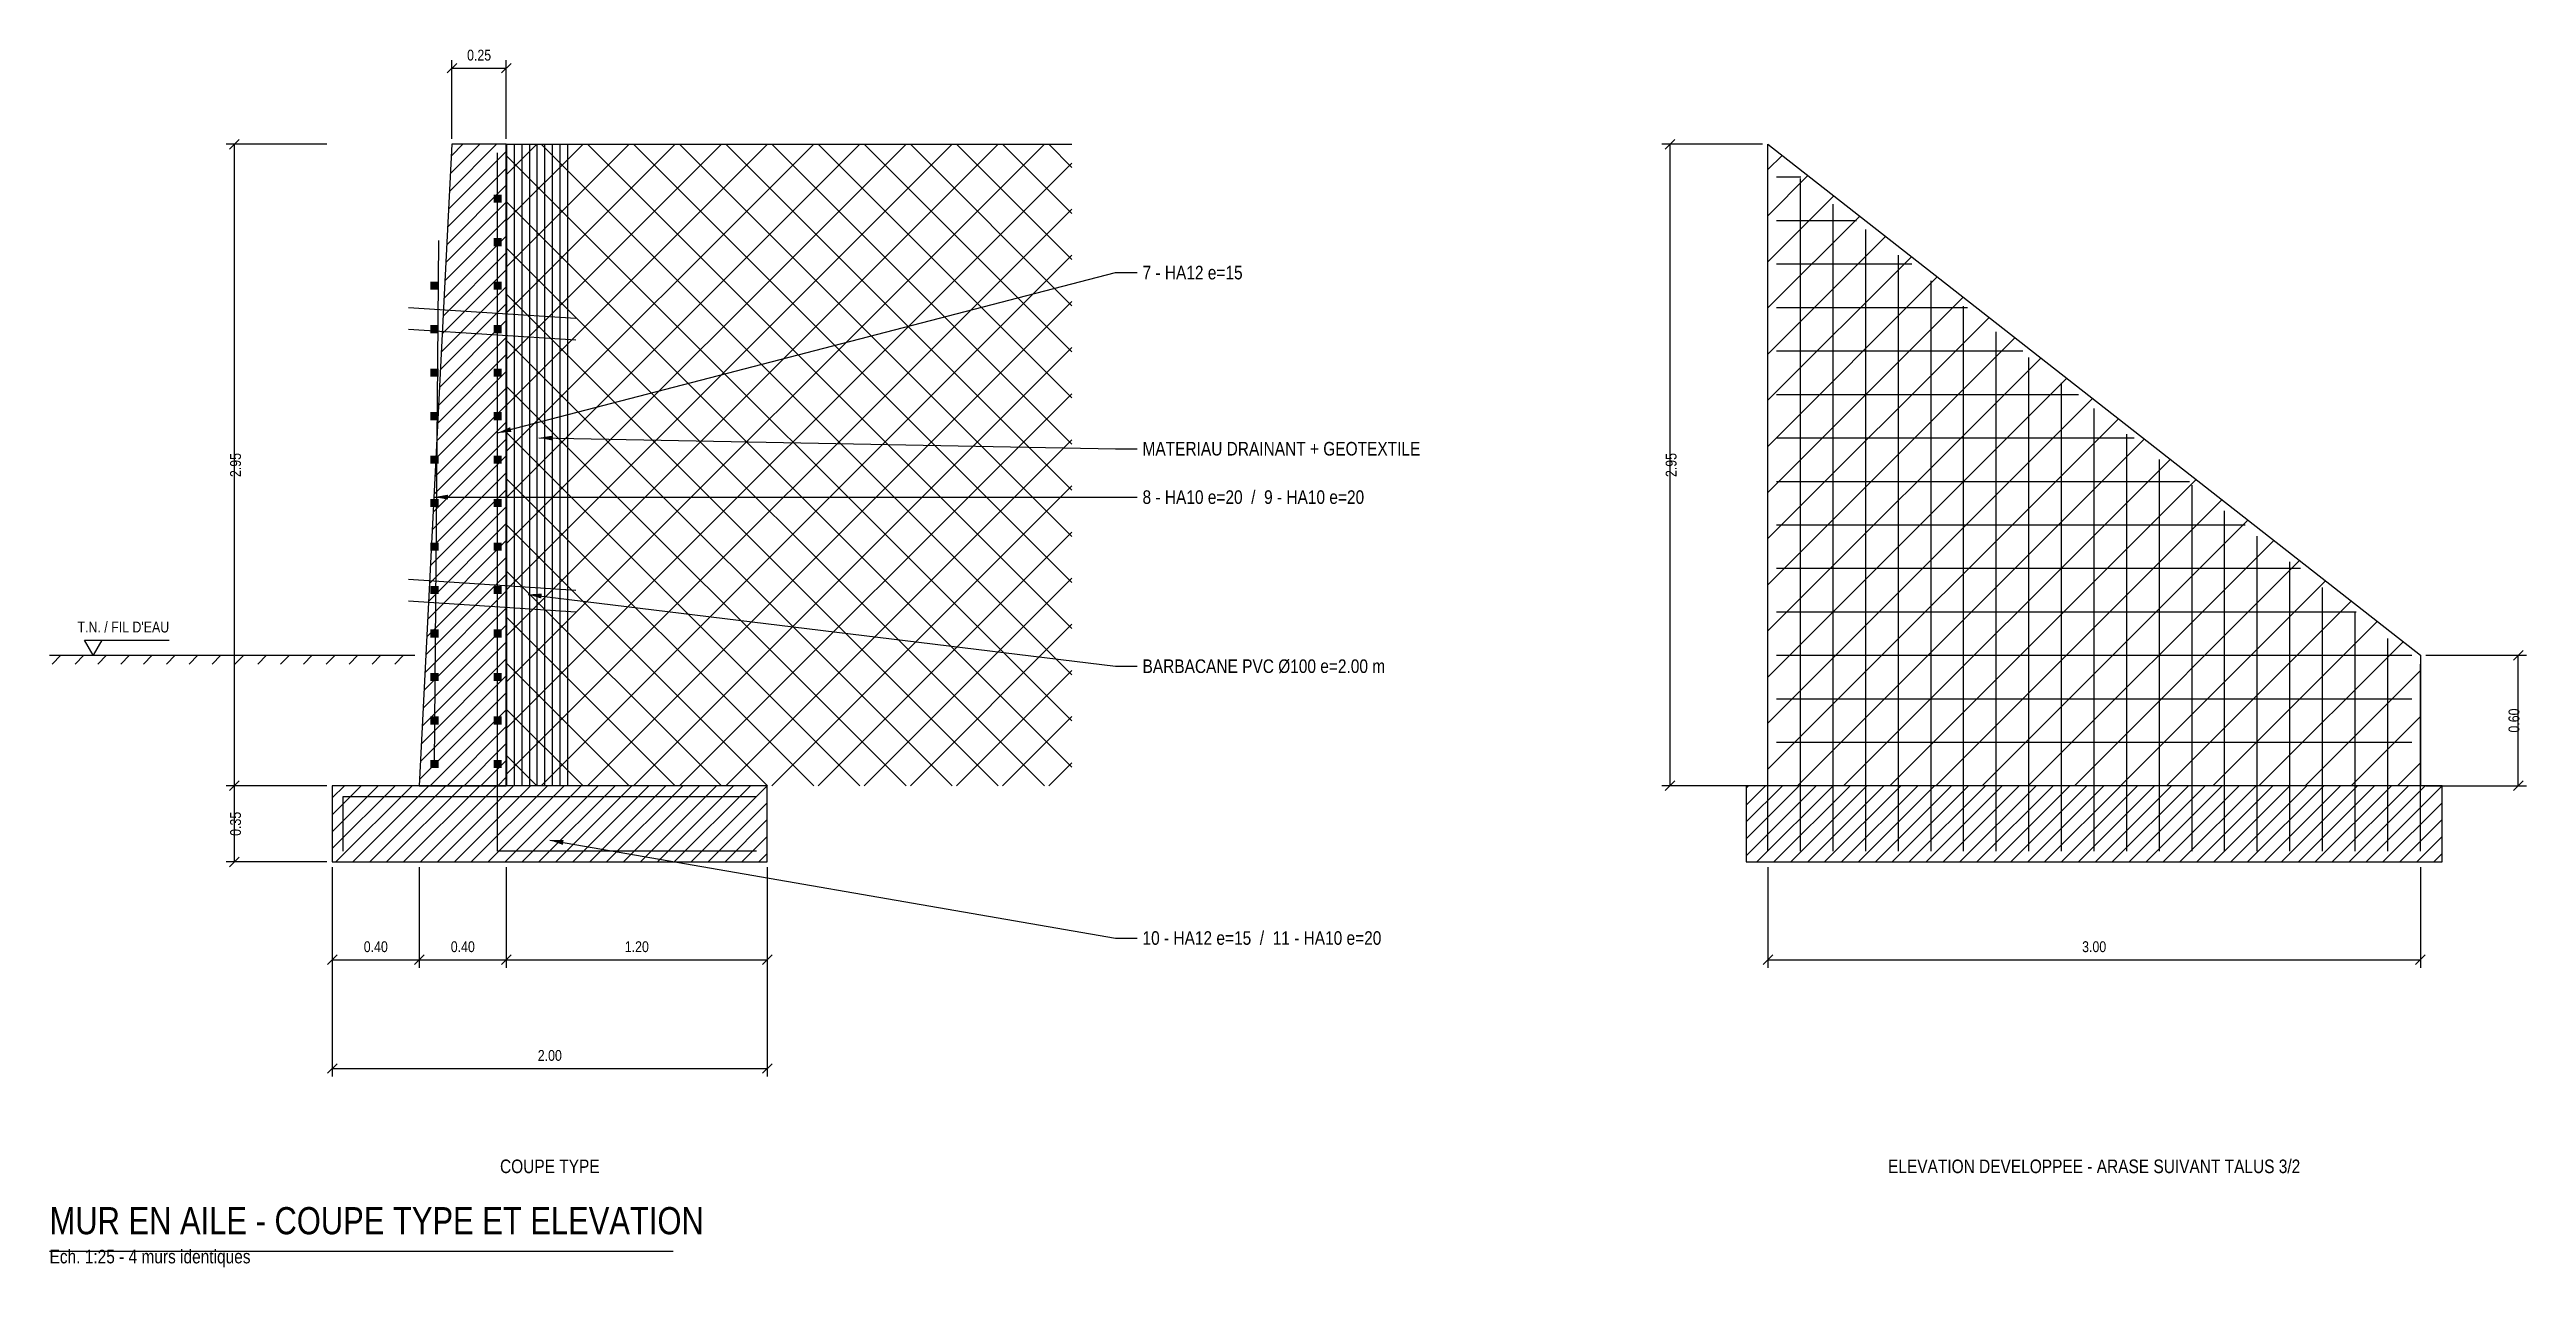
# Model space of a CAD drawing. Extents: x 0 to 110, y 0 to 23.
# Drawn here: x 76.41 to 87.79, y 0 to 5.6 of the extents above; entities that cross this region are included whole.
import ezdxf
from ezdxf.enums import TextEntityAlignment as Align

# ---------------------------------------------------------------- set-up
doc = ezdxf.new("R2010")
doc.units = 0
for name, color, linetype in [('02_BETON', 7, 'CONTINUOUS'), ('04_HACHURES', 9, 'CONTINUOUS'), ('05_TERRAIN', 3, 'CONTINUOUS'), ('06_REMBLAI', 42, 'CONTINUOUS'), ('07_CHAUSSEE', 8, 'CONTINUOUS'), ('08_ACIER_LONG', 1, 'CONTINUOUS'), ('09_ACIER_COUPE', 2, 'CONTINUOUS'), ('10_COTATION', 4, 'CONTINUOUS'), ('11_TEXTE', 7, 'CONTINUOUS'), ('14_ENROCHEMENT', 8, 'CONTINUOUS')]:
    doc.layers.add(name, color=color, linetype=linetype)
doc.styles.get("Standard").update_dxf_attribs({"font": 'txt', "width": 0.85})

msp = doc.modelspace()

# ---------------------------------------------------------------- texts
at = {"layer": '10_COTATION', "width": 0.85}
for s, p in [('0.25', (78.3805, 5.535)), ('0.40', (77.9055, 1.435)), ('0.40', (78.3055, 1.435)), ('1.20', (79.1055, 1.435)), ('3.00', (85.8055, 1.435)), ('2.00', (78.7055, 0.935))]:
    msp.add_text(s, height=0.05, dxfattribs=at).set_placement(p, align=Align.BOTTOM_CENTER)
for s, p in [('2.95', (77.2355, 3.69)), ('2.95', (83.8355, 3.69)), ('0.35', (77.2355, 2.04))]:
    msp.add_text(s, height=0.05, rotation=90, dxfattribs=at).set_placement(p, align=Align.TOP_CENTER)
msp.add_text("T.N. / FIL D'EAU", height=0.05, dxfattribs=at).set_placement((76.9555, 2.905), align=Align.BOTTOM_RIGHT)
msp.add_text('0.60', height=0.05, rotation=90, dxfattribs=at).set_placement((87.7755, 2.515), align=Align.BOTTOM_CENTER)
at = {"layer": '11_TEXTE', "width": 0.85}
for s, p in [('7 - HA12 e=15', (81.4305, 4.575)), ('MATERIAU DRAINANT + GEOTEXTILE', (81.4305, 3.765)), ('8 - HA10 e=20  /  9 - HA10 e=20', (81.4305, 3.5425)), ('BARBACANE PVC %%c100 e=2.00 m', (81.4305, 2.765)), ('10 - HA12 e=15  /  11 - HA10 e=20', (81.4305, 1.515))]:
    msp.add_text(s, height=0.0625, dxfattribs=at).set_placement(p, align=Align.MIDDLE_LEFT)
for s, p in [('COUPE TYPE', (78.7055, 0.415)), ('ELEVATION DEVELOPPEE - ARASE SUIVANT TALUS 3/2', (85.8055, 0.415))]:
    msp.add_text(s, height=0.0625, dxfattribs=at).set_placement(p, align=Align.BOTTOM_CENTER)
for s, height, p in [('MUR EN AILE - COUPE TYPE ET ELEVATION', 0.125, (76.4055, 0.115)), ('Ech. 1:25 - 4 murs identiques', 0.0625, (76.4055, 0))]:
    msp.add_text(s, height=height, dxfattribs=at).set_placement(p, align=Align.BOTTOM_LEFT)

# ---------------------------------------------------------------- linework, layer by layer
at = {"layer": '02_BETON'}
for points in [[(78.1055, 2.215), (78.5055, 2.215), (78.5055, 5.165), (78.2555, 5.165)], [(84.3055, 2.215), (84.3055, 5.165), (87.3055, 2.815), (87.3055, 2.215)], [(77.7055, 1.865), (79.7055, 1.865), (79.7055, 2.215), (77.7055, 2.215)], [(84.2055, 1.865), (87.4055, 1.865), (87.4055, 2.215), (84.2055, 2.215)]]:
    msp.add_lwpolyline(points, close=True, dxfattribs=at)
at = {"layer": '04_HACHURES'}
for p, q in [((78.240329, 4.866645), (78.5055, 5.131815)), ((78.244496, 4.948593), (78.460903, 5.165)), ((78.248663, 5.030542), (78.383121, 5.165)), ((78.25283, 5.112491), (78.305339, 5.165)), ((78.236163, 4.784696), (78.5055, 5.054034)), ((84.3055, 5.048631), (84.370754, 5.113885)), ((84.3055, 4.836499), (84.489706, 5.020705)), ((78.227829, 4.620799), (78.5055, 4.89847)), ((78.231996, 4.702748), (78.5055, 4.976252)), ((84.3055, 4.624367), (84.608659, 4.927526)), ((78.223662, 4.53885), (78.5055, 4.820688)), ((84.3055, 4.412235), (84.727611, 4.834346)), ((78.219495, 4.456902), (78.5055, 4.742907)), ((84.3055, 4.200103), (84.846564, 4.741167)), ((78.211161, 4.293004), (78.5055, 4.587343)), ((78.215328, 4.374953), (78.5055, 4.665125)), ((84.3055, 3.987971), (84.965516, 4.647987)), ((78.206994, 4.211056), (78.5055, 4.509562)), ((84.3055, 3.775839), (85.084469, 4.554808)), ((84.3055, 3.563707), (85.203421, 4.461628)), ((78.198661, 4.047159), (78.5055, 4.353998)), ((78.202827, 4.129107), (78.5055, 4.43178)), ((84.3055, 3.351575), (85.322374, 4.368449)), ((78.194494, 3.96521), (78.5055, 4.276216)), ((84.3055, 3.139443), (85.441327, 4.275269)), ((78.18616, 3.801313), (78.5055, 4.120653)), ((78.190327, 3.883261), (78.5055, 4.198435)), ((84.3055, 2.927311), (85.560279, 4.18209)), ((78.181993, 3.719364), (78.5055, 4.042871)), ((84.3055, 2.715179), (85.679232, 4.08891)), ((84.3055, 2.503047), (85.798184, 3.995731)), ((78.173659, 3.555467), (78.5055, 3.887308)), ((78.177826, 3.637415), (78.5055, 3.965089)), ((84.3055, 2.290914), (85.917137, 3.902551)), ((78.169492, 3.473518), (78.5055, 3.809526)), ((84.441718, 2.215), (86.036089, 3.809372)), ((78.161159, 3.309621), (78.5055, 3.653962)), ((78.165326, 3.39157), (78.5055, 3.731744)), ((84.65385, 2.215), (86.155042, 3.716192)), ((78.156992, 3.227672), (78.5055, 3.576181)), ((84.865982, 2.215), (86.273994, 3.623013)), ((78.148658, 3.063775), (78.5055, 3.420617)), ((78.152825, 3.145724), (78.5055, 3.498399)), ((85.078114, 2.215), (86.392947, 3.529833)), ((85.290246, 2.215), (86.511899, 3.436654)), ((78.144491, 2.981826), (78.5055, 3.342835)), ((85.502378, 2.215), (86.630852, 3.343474)), ((78.140324, 2.899878), (78.5055, 3.265054)), ((85.71451, 2.215), (86.749805, 3.250295)), ((78.131991, 2.735981), (78.5055, 3.10949)), ((78.136157, 2.817929), (78.5055, 3.187272)), ((85.926642, 2.215), (86.868757, 3.157115)), ((78.127824, 2.654032), (78.5055, 3.031708)), ((86.138774, 2.215), (86.98771, 3.063936)), ((86.350906, 2.215), (87.106662, 2.970756)), ((78.11949, 2.490135), (78.5055, 2.876145)), ((78.123657, 2.572083), (78.5055, 2.953927)), ((86.563038, 2.215), (87.225615, 2.877577)), ((78.115323, 2.408186), (78.5055, 2.798363)), ((86.77517, 2.215), (87.3055, 2.74533)), ((78.106989, 2.244289), (78.5055, 2.6428)), ((78.111156, 2.326237), (78.5055, 2.720581)), ((78.155482, 2.215), (78.5055, 2.565018)), ((86.987302, 2.215), (87.3055, 2.533198)), ((78.233264, 2.215), (78.5055, 2.487236)), ((78.311046, 2.215), (78.5055, 2.409454)), ((78.388827, 2.215), (78.5055, 2.331673)), ((87.199434, 2.215), (87.3055, 2.321066)), ((77.7055, 1.926216), (77.994284, 2.215)), ((77.7055, 2.003998), (77.916502, 2.215)), ((77.7055, 2.08178), (77.83872, 2.215)), ((77.7055, 2.159562), (77.760938, 2.215)), ((77.722065, 1.865), (78.072065, 2.215)), ((77.799847, 1.865), (78.149847, 2.215)), ((77.877629, 1.865), (78.227629, 2.215)), ((77.955411, 1.865), (78.305411, 2.215)), ((78.033192, 1.865), (78.383192, 2.215)), ((78.110974, 1.865), (78.460974, 2.215)), ((78.188756, 1.865), (78.538756, 2.215)), ((78.266538, 1.865), (78.616538, 2.215)), ((78.344319, 1.865), (78.694319, 2.215)), ((78.422101, 1.865), (78.772101, 2.215)), ((78.466609, 2.215), (78.5055, 2.253891)), ((78.499883, 1.865), (78.849883, 2.215)), ((78.577665, 1.865), (78.927665, 2.215)), ((78.655446, 1.865), (79.005446, 2.215)), ((78.733228, 1.865), (79.083228, 2.215)), ((78.81101, 1.865), (79.16101, 2.215)), ((78.888792, 1.865), (79.238792, 2.215)), ((78.966573, 1.865), (79.316573, 2.215)), ((79.044355, 1.865), (79.394355, 2.215)), ((79.122137, 1.865), (79.472137, 2.215)), ((79.199919, 1.865), (79.549919, 2.215)), ((79.2777, 1.865), (79.6277, 2.215)), ((79.355482, 1.865), (79.705482, 2.215)), ((84.2055, 1.892942), (84.527558, 2.215)), ((84.2055, 1.970724), (84.449776, 2.215)), ((84.2055, 2.048506), (84.371994, 2.215)), ((84.2055, 2.126288), (84.294212, 2.215)), ((84.2055, 2.204069), (84.216431, 2.215)), ((84.255339, 1.865), (84.605339, 2.215)), ((84.333121, 1.865), (84.683121, 2.215)), ((84.410903, 1.865), (84.760903, 2.215)), ((84.488685, 1.865), (84.838685, 2.215)), ((84.566466, 1.865), (84.916466, 2.215)), ((84.644248, 1.865), (84.994248, 2.215)), ((84.72203, 1.865), (85.07203, 2.215)), ((84.799812, 1.865), (85.149812, 2.215)), ((84.877593, 1.865), (85.227593, 2.215)), ((84.955375, 1.865), (85.305375, 2.215)), ((85.033157, 1.865), (85.383157, 2.215)), ((85.110938, 1.865), (85.460938, 2.215)), ((85.18872, 1.865), (85.53872, 2.215)), ((85.266502, 1.865), (85.616502, 2.215)), ((85.344284, 1.865), (85.694284, 2.215)), ((85.422065, 1.865), (85.772065, 2.215)), ((85.499847, 1.865), (85.849847, 2.215)), ((85.577629, 1.865), (85.927629, 2.215)), ((85.655411, 1.865), (86.005411, 2.215)), ((85.733192, 1.865), (86.083192, 2.215)), ((85.810974, 1.865), (86.160974, 2.215)), ((85.888756, 1.865), (86.238756, 2.215)), ((85.966538, 1.865), (86.316538, 2.215)), ((86.044319, 1.865), (86.394319, 2.215)), ((86.122101, 1.865), (86.472101, 2.215)), ((86.199883, 1.865), (86.549883, 2.215)), ((86.277665, 1.865), (86.627665, 2.215)), ((86.355446, 1.865), (86.705446, 2.215)), ((86.433228, 1.865), (86.783228, 2.215)), ((86.51101, 1.865), (86.86101, 2.215)), ((86.588792, 1.865), (86.938792, 2.215)), ((86.666573, 1.865), (87.016573, 2.215)), ((86.744355, 1.865), (87.094355, 2.215)), ((86.822137, 1.865), (87.172137, 2.215)), ((86.899919, 1.865), (87.249919, 2.215)), ((86.9777, 1.865), (87.3277, 2.215)), ((87.055482, 1.865), (87.405482, 2.215)), ((79.433264, 1.865), (79.7055, 2.137236)), ((79.511046, 1.865), (79.7055, 2.059454)), ((87.133264, 1.865), (87.4055, 2.137236)), ((87.211046, 1.865), (87.4055, 2.059454)), ((79.588827, 1.865), (79.7055, 1.981673)), ((87.288827, 1.865), (87.4055, 1.981673)), ((79.666609, 1.865), (79.7055, 1.903891)), ((87.366609, 1.865), (87.4055, 1.903891))]:
    msp.add_line(p, q, dxfattribs=at)
at = {"layer": '05_TERRAIN'}
for p, q in [((76.458, 2.815), (76.418, 2.775)), ((76.563, 2.815), (76.523, 2.775)), ((76.668, 2.815), (76.628, 2.775)), ((76.773, 2.815), (76.733, 2.775)), ((76.878, 2.815), (76.838, 2.775)), ((76.983, 2.815), (76.943, 2.775)), ((77.088, 2.815), (77.048, 2.775)), ((77.193, 2.815), (77.153, 2.775)), ((77.298, 2.815), (77.258, 2.775)), ((77.403, 2.815), (77.363, 2.775)), ((77.508, 2.815), (77.468, 2.775)), ((77.613, 2.815), (77.573, 2.775)), ((77.718, 2.815), (77.678, 2.775)), ((77.823, 2.815), (77.783, 2.775)), ((77.928, 2.815), (77.888, 2.775)), ((78.033, 2.815), (77.993, 2.775))]:
    msp.add_line(p, q, dxfattribs=at)
msp.add_lwpolyline([(76.4055, 2.815), (78.0855, 2.815)], dxfattribs=at)
at = {"layer": '06_REMBLAI'}
for p, q in [((78.5055, 2.690914), (80.979586, 5.165)), ((78.5055, 2.903047), (80.767453, 5.165)), ((78.5055, 3.115179), (80.555321, 5.165)), ((78.5055, 3.327311), (80.343189, 5.165)), ((78.5055, 3.539443), (80.131057, 5.165)), ((78.5055, 3.751575), (79.918925, 5.165)), ((78.5055, 3.963707), (79.706793, 5.165)), ((78.5055, 4.175839), (79.494661, 5.165)), ((78.5055, 4.387971), (79.282529, 5.165)), ((78.5055, 4.600103), (79.070397, 5.165)), ((78.5055, 4.812235), (78.858265, 5.165)), ((78.5055, 5.024367), (78.646133, 5.165)), ((81.1055, 2.725482), (78.665982, 5.165)), ((81.1055, 2.937614), (78.878114, 5.165)), ((81.1055, 3.149746), (79.090246, 5.165)), ((81.1055, 3.361878), (79.302378, 5.165)), ((81.1055, 3.57401), (79.51451, 5.165)), ((81.1055, 3.786142), (79.726642, 5.165)), ((81.1055, 3.998274), (79.938774, 5.165)), ((81.1055, 4.210406), (80.150906, 5.165)), ((81.1055, 4.422538), (80.363038, 5.165)), ((81.1055, 4.63467), (80.57517, 5.165)), ((81.1055, 4.846802), (80.787302, 5.165)), ((81.1055, 5.058934), (80.999434, 5.165)), ((81.1055, 2.51335), (78.5055, 5.11335)), ((78.5055, 2.478782), (81.1055, 5.078782)), ((81.1055, 2.301218), (78.5055, 4.901218)), ((78.5055, 2.26665), (81.1055, 4.86665)), ((80.979586, 2.215), (78.5055, 4.689086)), ((78.665982, 2.215), (81.1055, 4.654518)), ((80.767453, 2.215), (78.5055, 4.476953)), ((78.878114, 2.215), (81.1055, 4.442386)), ((80.555321, 2.215), (78.5055, 4.264821)), ((79.090246, 2.215), (81.1055, 4.230254)), ((80.343189, 2.215), (78.5055, 4.052689)), ((79.302378, 2.215), (81.1055, 4.018122)), ((80.131057, 2.215), (78.5055, 3.840557)), ((79.51451, 2.215), (81.1055, 3.80599)), ((79.918925, 2.215), (78.5055, 3.628425)), ((79.726642, 2.215), (81.1055, 3.593858)), ((79.706793, 2.215), (78.5055, 3.416293)), ((79.938774, 2.215), (81.1055, 3.381726)), ((79.494661, 2.215), (78.5055, 3.204161)), ((80.150906, 2.215), (81.1055, 3.169594)), ((79.282529, 2.215), (78.5055, 2.992029)), ((80.363038, 2.215), (81.1055, 2.957462)), ((79.070397, 2.215), (78.5055, 2.779897)), ((80.57517, 2.215), (81.1055, 2.74533)), ((78.858265, 2.215), (78.5055, 2.567765)), ((80.787302, 2.215), (81.1055, 2.533198)), ((78.646133, 2.215), (78.5055, 2.355633)), ((80.999434, 2.215), (81.1055, 2.321066))]:
    msp.add_line(p, q, dxfattribs=at)
msp.add_lwpolyline([(78.5055, 5.165), (81.1055, 5.165)], dxfattribs=at)
at = {"layer": '07_CHAUSSEE'}
for p, q in [((78.0555, 4.415), (78.8255, 4.365)), ((78.0555, 4.315), (78.8255, 4.265)), ((78.0555, 3.165), (78.8255, 3.115)), ((78.0555, 3.065), (78.8255, 3.015))]:
    msp.add_line(p, q, dxfattribs=at)
at = {"layer": '08_ACIER_LONG'}
for p, q in [((84.3055, 1.915), (84.3055, 5.125)), ((84.3455, 5.015), (84.456989, 5.015)), ((84.4555, 1.915), (84.4555, 5.0075)), ((84.3455, 4.815), (84.712309, 4.815)), ((84.6055, 1.915), (84.6055, 4.89)), ((84.7555, 1.915), (84.7555, 4.7725)), ((84.3455, 4.615), (84.967628, 4.615)), ((84.9055, 1.915), (84.9055, 4.655)), ((85.0555, 1.915), (85.0555, 4.5375)), ((84.3455, 4.415), (85.222947, 4.415)), ((85.2055, 1.915), (85.2055, 4.42)), ((84.3455, 4.215), (85.478266, 4.215)), ((85.3555, 1.915), (85.3555, 4.3025)), ((85.5055, 1.915), (85.5055, 4.185)), ((84.3455, 4.015), (85.733585, 4.015)), ((85.6555, 1.915), (85.6555, 4.0675)), ((85.8055, 1.915), (85.8055, 3.95)), ((84.3455, 3.815), (85.988904, 3.815)), ((85.9555, 1.915), (85.9555, 3.8325)), ((86.1055, 1.915), (86.1055, 3.715)), ((84.3455, 3.615), (86.244223, 3.615)), ((86.2555, 1.915), (86.2555, 3.5975)), ((86.4055, 1.915), (86.4055, 3.48)), ((84.3455, 3.415), (86.499543, 3.415)), ((86.5555, 1.915), (86.5555, 3.3625)), ((84.3455, 3.215), (86.754862, 3.215)), ((86.7055, 1.915), (86.7055, 3.245)), ((86.8555, 1.915), (86.8555, 3.1275)), ((84.3455, 3.015), (87.010181, 3.015)), ((87.0055, 1.915), (87.0055, 3.01)), ((87.1555, 1.915), (87.1555, 2.8925)), ((84.3455, 2.815), (87.2655, 2.815)), ((87.3055, 1.915), (87.3055, 2.775)), ((84.3455, 2.615), (87.2655, 2.615)), ((84.3455, 2.415), (87.2655, 2.415))]:
    msp.add_line(p, q, dxfattribs=at)
for points in [[(79.6555, 1.915), (78.4655, 1.915), (78.4655, 5.125)], [(78.1755, 2.315), (78.1955, 4.7225)], [(77.7555, 1.915), (77.7555, 2.165), (79.6555, 2.165)]]:
    msp.add_lwpolyline(points, dxfattribs=at)
at = {"layer": '09_ACIER_COUPE'}
for points in [[(78.44675, 4.89625), (78.48425, 4.89625), (78.44675, 4.93375), (78.48425, 4.93375)], [(78.44675, 4.69625), (78.48425, 4.69625), (78.44675, 4.73375), (78.48425, 4.73375)], [(78.15675, 4.49625), (78.19425, 4.49625), (78.15675, 4.53375), (78.19425, 4.53375)], [(78.44675, 4.49625), (78.48425, 4.49625), (78.44675, 4.53375), (78.48425, 4.53375)], [(78.15675, 4.29625), (78.19425, 4.29625), (78.15675, 4.33375), (78.19425, 4.33375)], [(78.44675, 4.29625), (78.48425, 4.29625), (78.44675, 4.33375), (78.48425, 4.33375)], [(78.15675, 4.09625), (78.19425, 4.09625), (78.15675, 4.13375), (78.19425, 4.13375)], [(78.44675, 4.09625), (78.48425, 4.09625), (78.44675, 4.13375), (78.48425, 4.13375)], [(78.15675, 3.89625), (78.19425, 3.89625), (78.15675, 3.93375), (78.19425, 3.93375)], [(78.44675, 3.89625), (78.48425, 3.89625), (78.44675, 3.93375), (78.48425, 3.93375)], [(78.15675, 3.69625), (78.19425, 3.69625), (78.15675, 3.73375), (78.19425, 3.73375)], [(78.44675, 3.69625), (78.48425, 3.69625), (78.44675, 3.73375), (78.48425, 3.73375)], [(78.15675, 3.49625), (78.19425, 3.49625), (78.15675, 3.53375), (78.19425, 3.53375)], [(78.44675, 3.49625), (78.48425, 3.49625), (78.44675, 3.53375), (78.48425, 3.53375)], [(78.15675, 3.29625), (78.19425, 3.29625), (78.15675, 3.33375), (78.19425, 3.33375)], [(78.44675, 3.29625), (78.48425, 3.29625), (78.44675, 3.33375), (78.48425, 3.33375)], [(78.15675, 3.09625), (78.19425, 3.09625), (78.15675, 3.13375), (78.19425, 3.13375)], [(78.44675, 3.09625), (78.48425, 3.09625), (78.44675, 3.13375), (78.48425, 3.13375)], [(78.15675, 2.89625), (78.19425, 2.89625), (78.15675, 2.93375), (78.19425, 2.93375)], [(78.44675, 2.89625), (78.48425, 2.89625), (78.44675, 2.93375), (78.48425, 2.93375)], [(78.15675, 2.69625), (78.19425, 2.69625), (78.15675, 2.73375), (78.19425, 2.73375)], [(78.44675, 2.69625), (78.48425, 2.69625), (78.44675, 2.73375), (78.48425, 2.73375)], [(78.15675, 2.49625), (78.19425, 2.49625), (78.15675, 2.53375), (78.19425, 2.53375)], [(78.44675, 2.49625), (78.48425, 2.49625), (78.44675, 2.53375), (78.48425, 2.53375)], [(78.15675, 2.29625), (78.19425, 2.29625), (78.15675, 2.33375), (78.19425, 2.33375)], [(78.44675, 2.29625), (78.48425, 2.29625), (78.44675, 2.33375), (78.48425, 2.33375)]]:
    msp.add_solid(points, dxfattribs=at)
at = {"layer": '10_COTATION'}
for p, q in [((78.233403, 5.492903), (78.277597, 5.537097)), ((78.2555, 5.19), (78.2555, 5.5525)), ((78.2555, 5.515), (78.5055, 5.515)), ((78.483403, 5.492903), (78.527597, 5.537097)), ((78.5055, 5.19), (78.5055, 5.5525)), ((77.6805, 5.165), (77.218, 5.165)), ((77.233403, 5.142903), (77.277597, 5.187097)), ((77.2555, 2.215), (77.2555, 5.165)), ((84.2805, 5.165), (83.818, 5.165)), ((83.833403, 5.142903), (83.877597, 5.187097)), ((83.8555, 2.215), (83.8555, 5.165)), ((76.6055, 2.885), (76.9555, 2.885)), ((87.3305, 2.815), (87.793, 2.815)), ((87.733403, 2.792903), (87.777597, 2.837097)), ((87.7555, 2.215), (87.7555, 2.815)), ((77.6805, 2.215), (77.218, 2.215)), ((77.6805, 2.215), (77.218, 2.215)), ((77.233403, 2.192903), (77.277597, 2.237097)), ((77.233403, 2.192903), (77.277597, 2.237097)), ((77.2555, 1.865), (77.2555, 2.215)), ((84.2805, 2.215), (83.818, 2.215)), ((83.833403, 2.192903), (83.877597, 2.237097)), ((87.3305, 2.215), (87.793, 2.215)), ((87.733403, 2.192903), (87.777597, 2.237097)), ((77.6805, 1.865), (77.218, 1.865)), ((77.233403, 1.842903), (77.277597, 1.887097)), ((77.7055, 1.84), (77.7055, 1.3775)), ((77.7055, 1.84), (77.7055, 0.8775)), ((78.1055, 1.84), (78.1055, 1.3775)), ((78.1055, 1.84), (78.1055, 1.3775)), ((78.5055, 1.84), (78.5055, 1.3775)), ((78.5055, 1.84), (78.5055, 1.3775)), ((79.7055, 1.84), (79.7055, 1.3775)), ((79.7055, 1.84), (79.7055, 0.8775)), ((84.3055, 1.84), (84.3055, 1.3775)), ((87.3055, 1.84), (87.3055, 1.3775)), ((77.683403, 1.392903), (77.727597, 1.437097)), ((77.7055, 1.415), (78.1055, 1.415)), ((78.083403, 1.392903), (78.127597, 1.437097)), ((78.083403, 1.392903), (78.127597, 1.437097)), ((78.1055, 1.415), (78.5055, 1.415)), ((78.483403, 1.392903), (78.527597, 1.437097)), ((78.483403, 1.392903), (78.527597, 1.437097)), ((78.5055, 1.415), (79.7055, 1.415)), ((79.683403, 1.392903), (79.727597, 1.437097)), ((84.283403, 1.392903), (84.327597, 1.437097)), ((84.3055, 1.415), (87.3055, 1.415)), ((87.283403, 1.392903), (87.327597, 1.437097)), ((77.683403, 0.892903), (77.727597, 0.937097)), ((77.7055, 0.915), (79.7055, 0.915)), ((79.683403, 0.892903), (79.727597, 0.937097))]:
    msp.add_line(p, q, dxfattribs=at)
msp.add_lwpolyline([(76.5655, 2.885), (76.6455, 2.885), (76.6055, 2.815)], close=True, dxfattribs=at)
at = {"layer": '11_TEXTE'}
for p, q in [((78.4655, 3.8375), (81.3055, 4.575)), ((81.3055, 4.575), (81.4055, 4.575)), ((78.6555, 3.815), (81.3055, 3.765)), ((81.3055, 3.765), (81.4055, 3.765)), ((78.1755, 3.5425), (81.3055, 3.5425)), ((81.3055, 3.5425), (81.4055, 3.5425)), ((78.6055, 3.095), (81.3055, 2.765)), ((81.3055, 2.765), (81.4055, 2.765)), ((78.7055, 1.965), (81.3055, 1.515)), ((81.3055, 1.515), (81.4055, 1.515)), ((76.4055, 0.075), (79.273, 0.075))]:
    msp.add_line(p, q, dxfattribs=at)
for points in [[(78.4655, 3.8375), (78.528821, 3.84232), (78.523166, 3.864098)], [(78.6555, 3.815), (78.717777, 3.802573), (78.718201, 3.825069)], [(78.1755, 3.5425), (78.238, 3.53125), (78.238, 3.55375)], [(78.6055, 3.095), (78.666174, 3.076251), (78.668903, 3.098584)], [(78.7055, 1.965), (78.765166, 1.943256), (78.769003, 1.965426)]]:
    msp.add_solid(points, dxfattribs=at)
at = {"layer": '14_ENROCHEMENT'}
for p, q in [((78.508, 2.215), (78.508, 5.165)), ((78.543, 2.215), (78.543, 5.165)), ((78.578, 2.215), (78.578, 5.165)), ((78.613, 2.215), (78.613, 5.165)), ((78.648, 2.215), (78.648, 5.165)), ((78.683, 2.215), (78.683, 5.165)), ((78.718, 2.215), (78.718, 5.165)), ((78.753, 2.215), (78.753, 5.165)), ((78.788, 2.215), (78.788, 5.165))]:
    msp.add_line(p, q, dxfattribs=at)

msp.set_redraw_order([(e.dxf.handle, doc.entitydb.next_handle()) for e in msp.query("TEXT MTEXT ATTDEF DIMENSION ARC_DIMENSION")])  # texts and dimensions are drawn at this point

doc.saveas('drawing.dxf')
